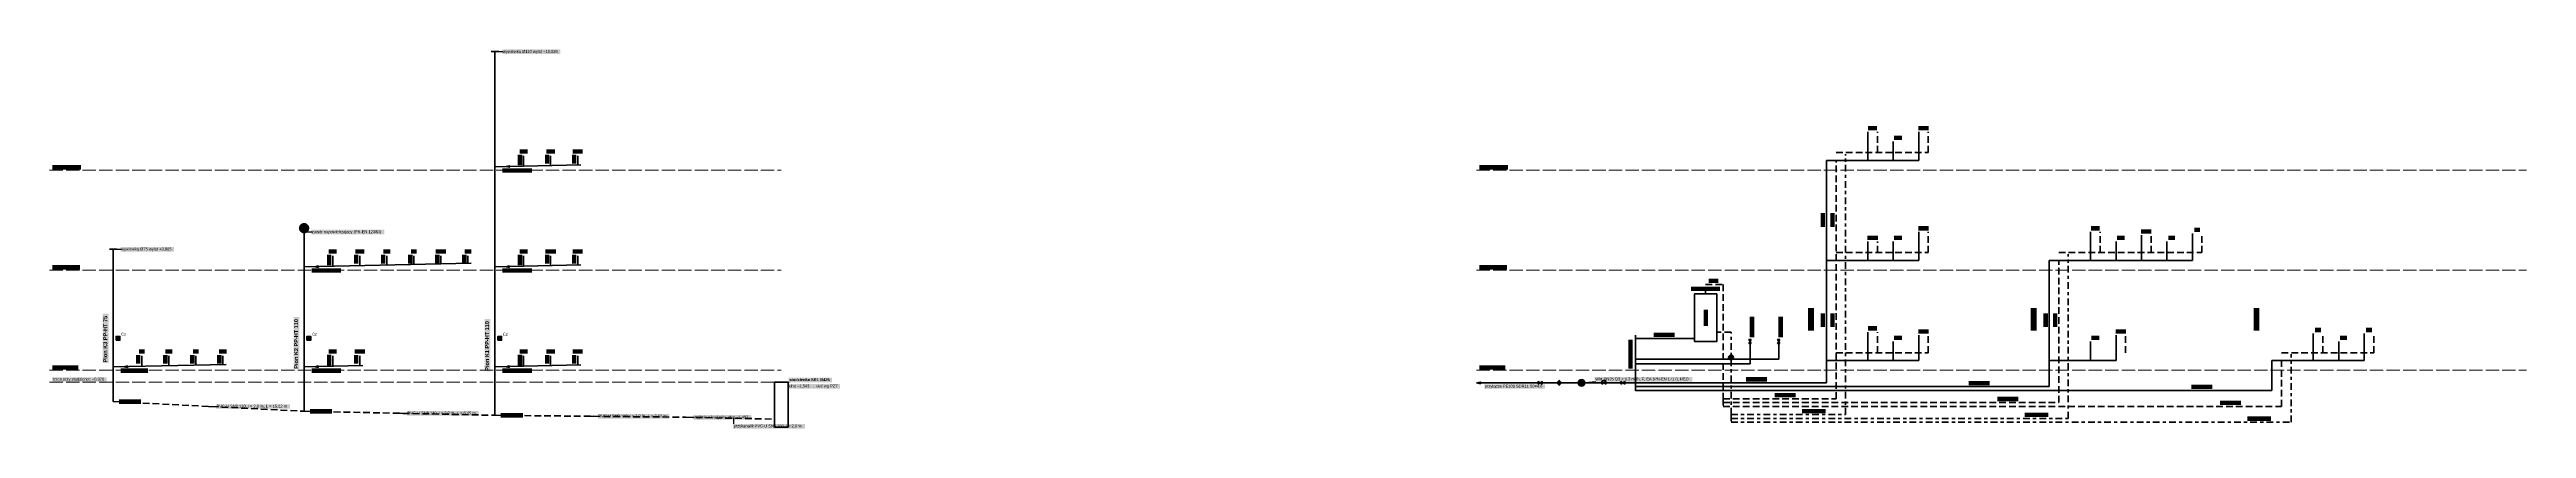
# Model space of a CAD drawing. Header units: metres. Extents: x 0 to 77.8, y -1.8 to 10.1.
import ezdxf

# ---------------------------------------------------------------- set-up
doc = ezdxf.new("R2010")
doc.units = ezdxf.units.M
for name, pattern in [('KRESKA_DLUGA', [9.45, 8.4, -1.05]), ('KRESKOWA', [5.25, 4.2, -1.05]), ('KRESKOWA_DROBNA', [3.15, 2.1, -1.05]), ('PUNKTOWA_KROTKA', [6.3, 4.2, -1.05, 0, -1.05])]:
    doc.linetypes.add(name, pattern=pattern)
doc.layers.add('A-MASKA', color=7, linetype='Continuous', lineweight=18)
doc.layers.add('S-OPISY', color=2, linetype='Continuous', lineweight=25)
for name, color, linetype, lineweight, true_color in [('I-PODKLAD', 8, 'Continuous', 18, 0x9a9a9a), ('S-CWU', 1, 'KRESKOWA', 35, 0xd00000), ('S-CYRK', 6, 'PUNKTOWA_KROTKA', 25, 0xb000b0), ('S-KANAL', 34, 'Continuous', 50, 0x7a4500), ('S-URZADZENIA', 2, 'Continuous', 35, 0x303030), ('S-WODA', 5, 'Continuous', 35, 0x0050c8)]:
    doc.layers.add(name, color=color, linetype=linetype, lineweight=lineweight, true_color=true_color)
doc.styles.add('PL_ARIAL', font='arial.ttf')
doc.styles.add('PL_ARIAL_B', font='arialbd.ttf')

msp = doc.modelspace()

# ---------------------------------------------------------------- hatches: boundary and pattern name
at = {"layer": 'A-MASKA', "true_color": 0xffffff}
for points in [[(14.232, 9.95), (16.05, 9.95), (16.05, 10.095), (14.232, 10.095)], [(57.158, 7.545), (57.44, 7.545), (57.44, 7.685), (57.158, 7.685)], [(57.975, 7.245), (58.223, 7.245), (58.223, 7.385), (57.975, 7.385)], [(58.739, 7.545), (59.059, 7.545), (59.059, 7.685), (58.739, 7.685)], [(0.085, 6.315), (0.991, 6.315), (0.991, 6.455), (0.085, 6.455)], [(14.235, 6.215), (15.161, 6.215), (15.161, 6.355), (14.235, 6.355)], [(14.858, 6.445), (14.858, 6.785), (14.718, 6.785), (14.718, 6.445)], [(14.776, 6.815), (15.024, 6.815), (15.024, 6.955), (14.776, 6.955)], [(15.708, 6.505), (15.708, 6.782), (15.568, 6.782), (15.568, 6.505)], [(15.609, 6.815), (15.891, 6.815), (15.891, 6.955), (15.609, 6.955)], [(16.558, 6.505), (16.558, 6.782), (16.418, 6.782), (16.418, 6.505)], [(16.44, 6.815), (16.76, 6.815), (16.76, 6.955), (16.44, 6.955)], [(44.934, 6.315), (45.84, 6.315), (45.84, 6.455), (44.934, 6.455)], [(55.807, 4.508), (55.807, 4.942), (55.667, 4.942), (55.667, 4.508)], [(56.107, 4.508), (56.107, 4.942), (55.967, 4.942), (55.967, 4.508)], [(8.232, 4.274), (10.521, 4.274), (10.521, 4.419), (8.232, 4.419)], [(57.134, 4.095), (57.464, 4.095), (57.464, 4.235), (57.134, 4.235)], [(57.975, 4.095), (58.223, 4.095), (58.223, 4.235), (57.975, 4.235)], [(58.739, 4.395), (59.059, 4.395), (59.059, 4.535), (58.739, 4.535)], [(64.158, 4.395), (64.44, 4.395), (64.44, 4.535), (64.158, 4.535)], [(64.975, 4.095), (65.223, 4.095), (65.223, 4.235), (64.975, 4.235)], [(65.739, 4.295), (66.059, 4.295), (66.059, 4.435), (65.739, 4.435)], [(66.593, 4.095), (66.805, 4.095), (66.805, 4.235), (66.593, 4.235)], [(67.408, 4.345), (67.59, 4.345), (67.59, 4.485), (67.408, 4.485)], [(0.085, 3.165), (0.955, 3.165), (0.955, 3.305), (0.085, 3.305)], [(2.232, 3.729), (3.914, 3.729), (3.914, 3.874), (2.232, 3.874)], [(8.235, 3.065), (9.161, 3.065), (9.161, 3.205), (8.235, 3.205)], [(8.858, 3.295), (8.858, 3.635), (8.718, 3.635), (8.718, 3.295)], [(8.776, 3.665), (9.024, 3.665), (9.024, 3.805), (8.776, 3.805)], [(9.708, 3.355), (9.708, 3.632), (9.568, 3.632), (9.568, 3.355)], [(9.609, 3.665), (9.891, 3.665), (9.891, 3.805), (9.609, 3.805)], [(10.558, 3.355), (10.558, 3.632), (10.418, 3.632), (10.418, 3.355)], [(10.494, 3.665), (10.706, 3.665), (10.706, 3.805), (10.494, 3.805)], [(11.408, 3.355), (11.408, 3.632), (11.268, 3.632), (11.268, 3.355)], [(11.359, 3.665), (11.541, 3.665), (11.541, 3.805), (11.359, 3.805)], [(12.258, 3.355), (12.258, 3.632), (12.118, 3.632), (12.118, 3.355)], [(12.14, 3.665), (12.46, 3.665), (12.46, 3.805), (12.14, 3.805)], [(13.108, 3.355), (13.108, 3.632), (12.968, 3.632), (12.968, 3.355)], [(13.044, 3.665), (13.256, 3.665), (13.256, 3.805), (13.044, 3.805)], [(14.235, 3.065), (15.161, 3.065), (15.161, 3.205), (14.235, 3.205)], [(14.858, 3.295), (14.858, 3.635), (14.718, 3.635), (14.718, 3.295)], [(14.776, 3.665), (15.024, 3.665), (15.024, 3.805), (14.776, 3.805)], [(15.708, 3.355), (15.708, 3.632), (15.568, 3.632), (15.568, 3.355)], [(15.585, 3.665), (15.915, 3.665), (15.915, 3.805), (15.585, 3.805)], [(16.558, 3.355), (16.558, 3.632), (16.418, 3.632), (16.418, 3.355)], [(16.44, 3.665), (16.76, 3.665), (16.76, 3.805), (16.44, 3.805)], [(44.934, 3.165), (45.804, 3.165), (45.804, 3.305), (44.934, 3.305)], [(51.59, 2.492), (52.507, 2.492), (52.507, 2.632), (51.59, 2.632)], [(52.15, 2.742), (52.448, 2.742), (52.448, 2.882), (52.15, 2.882)], [(1.854, 0.229), (1.854, 1.783), (1.672, 1.783), (1.672, 0.229)], [(7.854, 0.031), (7.854, 1.676), (7.672, 1.676), (7.672, 0.031)], [(13.854, -0.034), (13.854, 1.612), (13.672, 1.612), (13.672, -0.034)], [(52.129, 1.395), (52.129, 1.905), (51.989, 1.905), (51.989, 1.395)], [(53.577, 1.035), (53.577, 1.687), (53.437, 1.687), (53.437, 1.035)], [(54.477, 1.035), (54.477, 1.687), (54.337, 1.687), (54.337, 1.035)], [(55.453, 1.247), (55.453, 1.953), (55.27, 1.953), (55.27, 1.247)], [(55.807, 1.358), (55.807, 1.792), (55.667, 1.792), (55.667, 1.358)], [(56.107, 1.358), (56.107, 1.792), (55.967, 1.792), (55.967, 1.358)], [(62.453, 1.247), (62.453, 1.953), (62.27, 1.953), (62.27, 1.247)], [(62.807, 1.358), (62.807, 1.792), (62.667, 1.792), (62.667, 1.358)], [(63.107, 1.358), (63.107, 1.792), (62.967, 1.792), (62.967, 1.358)], [(69.453, 1.247), (69.453, 1.953), (69.27, 1.953), (69.27, 1.247)], [(49.757, 0.045), (49.757, 0.955), (49.617, 0.955), (49.617, 0.045)], [(50.419, 1.042), (51.078, 1.042), (51.078, 1.182), (50.419, 1.182)], [(57.158, 1.245), (57.44, 1.245), (57.44, 1.385), (57.158, 1.385)], [(57.975, 0.945), (58.223, 0.945), (58.223, 1.085), (57.975, 1.085)], [(58.739, 1.145), (59.059, 1.145), (59.059, 1.285), (58.739, 1.285)], [(64.175, 0.945), (64.423, 0.945), (64.423, 1.085), (64.175, 1.085)], [(64.939, 1.145), (65.259, 1.145), (65.259, 1.285), (64.939, 1.285)], [(71.208, 1.195), (71.39, 1.195), (71.39, 1.335), (71.208, 1.335)], [(71.99, 0.945), (72.208, 0.945), (72.208, 1.085), (71.99, 1.085)], [(72.808, 1.195), (72.99, 1.195), (72.99, 1.335), (72.808, 1.335)], [(0.085, 0.015), (0.907, 0.015), (0.907, 0.155), (0.085, 0.155)], [(2.235, -0.085), (3.098, -0.085), (3.098, 0.055), (2.235, 0.055)], [(2.858, 0.205), (2.858, 0.482), (2.718, 0.482), (2.718, 0.205)], [(2.809, 0.515), (2.991, 0.515), (2.991, 0.655), (2.809, 0.655)], [(3.708, 0.205), (3.708, 0.482), (3.568, 0.482), (3.568, 0.205)], [(3.641, 0.515), (3.859, 0.515), (3.859, 0.655), (3.641, 0.655)], [(4.558, 0.205), (4.558, 0.482), (4.418, 0.482), (4.418, 0.205)], [(4.509, 0.515), (4.691, 0.515), (4.691, 0.655), (4.509, 0.655)], [(5.408, 0.205), (5.408, 0.482), (5.268, 0.482), (5.268, 0.205)], [(5.33, 0.515), (5.57, 0.515), (5.57, 0.655), (5.33, 0.655)], [(8.235, -0.085), (9.161, -0.085), (9.161, 0.055), (8.235, 0.055)], [(8.858, 0.145), (8.858, 0.485), (8.718, 0.485), (8.718, 0.145)], [(8.776, 0.515), (9.024, 0.515), (9.024, 0.655), (8.776, 0.655)], [(9.708, 0.205), (9.708, 0.482), (9.568, 0.482), (9.568, 0.205)], [(9.59, 0.515), (9.91, 0.515), (9.91, 0.655), (9.59, 0.655)], [(14.235, -0.085), (15.161, -0.085), (15.161, 0.055), (14.235, 0.055)], [(14.858, 0.145), (14.858, 0.485), (14.718, 0.485), (14.718, 0.145)], [(14.776, 0.515), (15.024, 0.515), (15.024, 0.655), (14.776, 0.655)], [(15.708, 0.205), (15.708, 0.482), (15.568, 0.482), (15.568, 0.205)], [(15.609, 0.515), (15.891, 0.515), (15.891, 0.655), (15.609, 0.655)], [(16.558, 0.205), (16.558, 0.482), (16.418, 0.482), (16.418, 0.205)], [(16.44, 0.515), (16.76, 0.515), (16.76, 0.655), (16.44, 0.655)], [(44.934, 0.015), (45.756, 0.015), (45.756, 0.155), (44.934, 0.155)], [(0.085, -0.361), (1.798, -0.361), (1.798, -0.221), (0.085, -0.221)], [(23.233, -0.382), (24.591, -0.382), (24.591, -0.237), (23.233, -0.237)], [(23.233, -0.581), (24.849, -0.581), (24.849, -0.437), (23.233, -0.437)], [(45.099, -0.583), (46.999, -0.583), (46.999, -0.443), (45.099, -0.443)], [(48.566, -0.359), (51.629, -0.359), (51.629, -0.214), (48.566, -0.214)], [(53.319, -0.358), (53.978, -0.358), (53.978, -0.218), (53.319, -0.218)], [(54.219, -0.858), (54.878, -0.858), (54.878, -0.718), (54.219, -0.718)], [(60.319, -0.478), (60.978, -0.478), (60.978, -0.338), (60.319, -0.338)], [(67.319, -0.598), (67.978, -0.598), (67.978, -0.458), (67.319, -0.458)], [(2.183, -1.064), (2.876, -1.064), (2.876, -0.919), (2.183, -0.919)], [(5.232, -1.216), (7.558, -1.216), (7.558, -1.071), (5.232, -1.071)], [(8.182, -1.368), (8.876, -1.368), (8.876, -1.223), (8.182, -1.223)], [(11.232, -1.433), (13.485, -1.433), (13.485, -1.288), (11.232, -1.288)], [(14.182, -1.497), (14.876, -1.497), (14.876, -1.352), (14.182, -1.352)], [(17.233, -1.527), (19.485, -1.527), (19.485, -1.383), (17.233, -1.383)], [(20.233, -1.558), (22.053, -1.558), (22.053, -1.413), (20.233, -1.413)], [(55.079, -1.358), (55.818, -1.358), (55.818, -1.218), (55.079, -1.218)], [(61.219, -0.978), (61.878, -0.978), (61.878, -0.838), (61.219, -0.838)], [(62.079, -1.478), (62.818, -1.478), (62.818, -1.338), (62.079, -1.338)], [(68.219, -1.098), (68.878, -1.098), (68.878, -0.958), (68.219, -0.958)], [(69.079, -1.598), (69.818, -1.598), (69.818, -1.458), (69.079, -1.458)], [(21.483, -1.838), (23.746, -1.838), (23.746, -1.693), (21.483, -1.693)]]:
    msp.add_hatch(color=7, dxfattribs=at).paths.add_polyline_path(points)
at = {"layer": 'S-KANAL', "true_color": 0x000000}
for points in [[(14.35, 6.407), (14.447, 6.433), (14.447, 6.385)], [(8.35, 3.257), (8.447, 3.283), (8.447, 3.235)], [(14.35, 3.257), (14.447, 3.283), (14.447, 3.235)], [(2.09, 0.94), (2.21, 0.94), (2.21, 1.06)], [(8.09, 0.94), (8.21, 0.94), (8.21, 1.06)], [(14.09, 0.94), (14.21, 0.94), (14.21, 1.06)], [(2.35, 0.107), (2.447, 0.133), (2.447, 0.085)], [(8.35, 0.107), (8.447, 0.133), (8.447, 0.085)], [(14.35, 0.107), (14.447, 0.133), (14.447, 0.085)]]:
    msp.add_hatch(color=7, dxfattribs=at).paths.add_polyline_path(points)
at = {"layer": 'S-KANAL', "true_color": 0xffffff}
for points in [[(8.137, 4.47), (8.136, 4.488), (8.133, 4.506), (8.127, 4.523), (8.119, 4.539), (8.109, 4.554), (8.097, 4.567), (8.084, 4.579), (8.069, 4.589), (8.053, 4.597), (8.036, 4.603), (8.018, 4.606), (8, 4.607), (7.982, 4.606), (7.964, 4.603), (7.947, 4.597), (7.931, 4.589), (7.916, 4.579), (7.903, 4.567), (7.891, 4.554), (7.881, 4.539), (7.873, 4.523), (7.867, 4.506), (7.864, 4.488), (7.863, 4.47), (7.864, 4.452), (7.867, 4.434), (7.873, 4.417), (7.881, 4.401), (7.891, 4.386), (7.903, 4.373), (7.916, 4.361), (7.931, 4.351), (7.947, 4.343), (7.964, 4.337), (7.982, 4.334), (8, 4.333), (8.018, 4.334), (8.036, 4.337), (8.053, 4.343), (8.069, 4.351), (8.084, 4.361), (8.097, 4.373), (8.109, 4.386), (8.119, 4.401), (8.127, 4.417), (8.133, 4.434), (8.136, 4.452)], [(2.09, 0.94), (2.21, 0.94), (2.21, 1.06), (2.09, 1.06)], [(8.09, 0.94), (8.21, 0.94), (8.21, 1.06), (8.09, 1.06)], [(14.09, 0.94), (14.21, 0.94), (14.21, 1.06), (14.09, 1.06)]]:
    msp.add_hatch(color=7, dxfattribs=at).paths.add_polyline_path(points)
at = {"layer": 'S-OPISY', "true_color": 0x000000}
for points in [[(14.018, 10.026), (14.017, 10.031), (14.015, 10.035), (14.012, 10.038), (14.009, 10.041), (14.005, 10.043), (14, 10.044), (13.995, 10.043), (13.991, 10.041), (13.988, 10.038), (13.985, 10.035), (13.983, 10.031), (13.982, 10.026), (13.983, 10.021), (13.985, 10.017), (13.988, 10.014), (13.991, 10.011), (13.995, 10.009), (14, 10.009), (14.005, 10.009), (14.009, 10.011), (14.012, 10.014), (14.015, 10.017), (14.017, 10.021)], [(8.018, 4.35), (8.017, 4.355), (8.015, 4.359), (8.012, 4.362), (8.009, 4.365), (8.005, 4.367), (8, 4.367), (7.995, 4.367), (7.991, 4.365), (7.988, 4.362), (7.985, 4.359), (7.983, 4.355), (7.982, 4.35), (7.983, 4.345), (7.985, 4.341), (7.988, 4.338), (7.991, 4.335), (7.995, 4.333), (8, 4.332), (8.005, 4.333), (8.009, 4.335), (8.012, 4.338), (8.015, 4.341), (8.017, 4.345)], [(2.018, 3.805), (2.017, 3.81), (2.015, 3.814), (2.012, 3.817), (2.009, 3.82), (2.005, 3.822), (2, 3.823), (1.995, 3.822), (1.991, 3.82), (1.988, 3.817), (1.985, 3.814), (1.983, 3.81), (1.982, 3.805), (1.983, 3.8), (1.985, 3.796), (1.988, 3.793), (1.991, 3.79), (1.995, 3.788), (2, 3.788), (2.005, 3.788), (2.009, 3.79), (2.012, 3.793), (2.015, 3.796), (2.017, 3.8)], [(23.017, -0.376), (23.017, -0.371), (23.015, -0.367), (23.012, -0.364), (23.009, -0.361), (23.005, -0.359), (23, -0.359), (22.995, -0.359), (22.991, -0.361), (22.988, -0.364), (22.985, -0.367), (22.983, -0.371), (22.983, -0.376), (22.983, -0.381), (22.985, -0.385), (22.988, -0.388), (22.991, -0.391), (22.995, -0.393), (23, -0.394), (23.005, -0.393), (23.009, -0.391), (23.012, -0.388), (23.015, -0.385), (23.017, -0.381)], [(48.166, -0.4), (48.166, -0.395), (48.164, -0.391), (48.161, -0.388), (48.158, -0.385), (48.153, -0.383), (48.149, -0.383), (48.144, -0.383), (48.14, -0.385), (48.137, -0.388), (48.134, -0.391), (48.132, -0.395), (48.131, -0.4), (48.132, -0.405), (48.134, -0.409), (48.137, -0.412), (48.14, -0.415), (48.144, -0.417), (48.149, -0.418), (48.153, -0.417), (48.158, -0.415), (48.161, -0.412), (48.164, -0.409), (48.166, -0.405)], [(2.018, -0.988), (2.017, -0.984), (2.015, -0.98), (2.012, -0.976), (2.009, -0.973), (2.005, -0.971), (2, -0.971), (1.995, -0.971), (1.991, -0.973), (1.988, -0.976), (1.985, -0.98), (1.983, -0.984), (1.982, -0.988), (1.983, -0.993), (1.985, -0.997), (1.988, -1.001), (1.991, -1.003), (1.995, -1.005), (2, -1.006), (2.005, -1.005), (2.009, -1.003), (2.012, -1.001), (2.015, -0.997), (2.017, -0.993)], [(5.018, -1.141), (5.017, -1.136), (5.015, -1.132), (5.012, -1.128), (5.009, -1.125), (5.005, -1.124), (5, -1.123), (4.995, -1.124), (4.991, -1.125), (4.988, -1.128), (4.985, -1.132), (4.983, -1.136), (4.982, -1.141), (4.983, -1.145), (4.985, -1.149), (4.988, -1.153), (4.991, -1.156), (4.995, -1.157), (5, -1.158), (5.005, -1.157), (5.009, -1.156), (5.012, -1.153), (5.015, -1.149), (5.017, -1.145)], [(8.018, -1.293), (8.017, -1.288), (8.015, -1.284), (8.012, -1.28), (8.009, -1.278), (8.005, -1.276), (8, -1.275), (7.995, -1.276), (7.991, -1.278), (7.988, -1.28), (7.985, -1.284), (7.983, -1.288), (7.982, -1.293), (7.983, -1.297), (7.985, -1.301), (7.988, -1.305), (7.991, -1.308), (7.995, -1.31), (8, -1.31), (8.005, -1.31), (8.009, -1.308), (8.012, -1.305), (8.015, -1.301), (8.017, -1.297)], [(11.018, -1.357), (11.017, -1.353), (11.015, -1.348), (11.012, -1.345), (11.009, -1.342), (11.005, -1.34), (11, -1.34), (10.995, -1.34), (10.991, -1.342), (10.988, -1.345), (10.985, -1.348), (10.983, -1.353), (10.982, -1.357), (10.983, -1.362), (10.985, -1.366), (10.988, -1.37), (10.991, -1.372), (10.995, -1.374), (11, -1.375), (11.005, -1.374), (11.009, -1.372), (11.012, -1.37), (11.015, -1.366), (11.017, -1.362)], [(14.018, -1.422), (14.017, -1.417), (14.015, -1.413), (14.012, -1.409), (14.009, -1.407), (14.005, -1.405), (14, -1.404), (13.995, -1.405), (13.991, -1.407), (13.988, -1.409), (13.985, -1.413), (13.983, -1.417), (13.982, -1.422), (13.983, -1.426), (13.985, -1.43), (13.988, -1.434), (13.991, -1.437), (13.995, -1.439), (14, -1.439), (14.005, -1.439), (14.009, -1.437), (14.012, -1.434), (14.015, -1.43), (14.017, -1.426)], [(17.017, -1.452), (17.017, -1.447), (17.015, -1.443), (17.012, -1.44), (17.009, -1.437), (17.005, -1.435), (17, -1.434), (16.995, -1.435), (16.991, -1.437), (16.988, -1.44), (16.985, -1.443), (16.983, -1.447), (16.983, -1.452), (16.983, -1.456), (16.985, -1.461), (16.988, -1.464), (16.991, -1.467), (16.995, -1.469), (17, -1.469), (17.005, -1.469), (17.009, -1.467), (17.012, -1.464), (17.015, -1.461), (17.017, -1.456)], [(20.017, -1.482), (20.017, -1.478), (20.015, -1.473), (20.012, -1.47), (20.009, -1.467), (20.005, -1.465), (20, -1.465), (19.995, -1.465), (19.991, -1.467), (19.988, -1.47), (19.985, -1.473), (19.983, -1.478), (19.983, -1.482), (19.983, -1.487), (19.985, -1.491), (19.988, -1.495), (19.991, -1.497), (19.995, -1.499), (20, -1.5), (20.005, -1.499), (20.009, -1.497), (20.012, -1.495), (20.015, -1.491), (20.017, -1.487)], [(21.517, -1.513), (21.517, -1.508), (21.515, -1.504), (21.512, -1.5), (21.509, -1.497), (21.505, -1.496), (21.5, -1.495), (21.495, -1.496), (21.491, -1.497), (21.488, -1.5), (21.485, -1.504), (21.483, -1.508), (21.483, -1.513), (21.483, -1.517), (21.485, -1.521), (21.488, -1.525), (21.491, -1.528), (21.495, -1.53), (21.5, -1.53), (21.505, -1.53), (21.509, -1.528), (21.512, -1.525), (21.515, -1.521), (21.517, -1.517)]]:
    msp.add_hatch(color=7, dxfattribs=at).paths.add_polyline_path(points)
at = {"layer": 'S-URZADZENIA', "true_color": 0xffffff}
for points in [[(52.924, 0.4), (52.923, 0.413), (52.919, 0.426), (52.914, 0.438), (52.906, 0.448), (52.897, 0.457), (52.886, 0.465), (52.875, 0.47), (52.862, 0.474), (52.849, 0.475), (52.836, 0.474), (52.823, 0.47), (52.811, 0.465), (52.801, 0.457), (52.791, 0.448), (52.784, 0.438), (52.778, 0.426), (52.775, 0.413), (52.774, 0.4), (52.775, 0.387), (52.778, 0.374), (52.784, 0.362), (52.791, 0.352), (52.801, 0.343), (52.811, 0.335), (52.823, 0.33), (52.836, 0.326), (52.849, 0.325), (52.862, 0.326), (52.875, 0.33), (52.886, 0.335), (52.897, 0.343), (52.906, 0.352), (52.914, 0.362), (52.919, 0.374), (52.923, 0.387)], [(47.374, -0.4), (47.449, -0.325), (47.524, -0.4), (47.449, -0.475)], [(48.249, -0.4), (48.247, -0.383), (48.243, -0.366), (48.236, -0.35), (48.226, -0.336), (48.213, -0.323), (48.199, -0.313), (48.183, -0.306), (48.166, -0.302), (48.149, -0.3), (48.132, -0.302), (48.115, -0.306), (48.099, -0.313), (48.085, -0.323), (48.072, -0.336), (48.062, -0.35), (48.055, -0.366), (48.05, -0.383), (48.049, -0.4), (48.05, -0.417), (48.055, -0.434), (48.062, -0.45), (48.072, -0.464), (48.085, -0.477), (48.099, -0.487), (48.115, -0.494), (48.132, -0.498), (48.149, -0.5), (48.166, -0.498), (48.183, -0.494), (48.199, -0.487), (48.213, -0.477), (48.226, -0.464), (48.236, -0.45), (48.243, -0.434), (48.247, -0.417)]]:
    msp.add_hatch(color=7, dxfattribs=at).paths.add_polyline_path(points)
at = {"layer": 'S-URZADZENIA', "true_color": 0x000000}
for points in [[(48.914, -0.322), (48.846, -0.339), (48.846, -0.305)], [(48.914, -0.439), (48.914, -0.361), (48.849, -0.4)]]:
    msp.add_hatch(color=7, dxfattribs=at).paths.add_polyline_path(points)
at = {"layer": 'S-WODA', "true_color": 0x000000}
msp.add_hatch(color=7, dxfattribs=at).paths.add_polyline_path([(44.849, -0.4), (44.971, -0.374), (44.971, -0.426)])

# ---------------------------------------------------------------- linework, layer by layer
at = {"layer": 'I-PODKLAD', "linetype": 'KRESKA_DLUGA', "lineweight": 18, "ltscale": 0.05, "flags": 128}
for points in [[(0, 6.3), (23, 6.3)], [(44.849, 6.3), (77.849, 6.3)], [(0, 3.15), (23, 3.15)], [(44.849, 3.15), (77.849, 3.15)], [(0, 0), (23, 0)], [(44.849, 0), (77.849, 0)], [(0, -0.376), (23, -0.376)]]:
    msp.add_lwpolyline(points, dxfattribs=at)
at = {"layer": 'S-CWU', "linetype": 'KRESKOWA', "lineweight": 35, "ltscale": 0.05, "flags": 128}
for points in [[(57.449, 6.85), (57.449, 7.5)], [(59.049, 6.85), (59.049, 7.5)], [(57.449, 3.7), (57.449, 4.05)], [(59.049, 3.7), (59.049, 4.35)], [(64.449, 3.7), (64.449, 4.35)], [(66.049, 3.7), (66.049, 4.25)], [(67.649, 3.7), (67.649, 4.3)], [(57.449, 0.55), (57.449, 1.2)], [(59.049, 0.55), (59.049, 1.1)], [(65.249, 0.55), (65.249, 1.1)], [(71.449, 0.55), (71.449, 1.15)], [(73.049, 0.55), (73.049, 1.15)]]:
    msp.add_lwpolyline(points, dxfattribs=at)
at = {"layer": 'S-CWU', "linetype": 'KRESKOWA', "lineweight": 50, "ltscale": 0.05, "flags": 128}
for points in [[(56.149, 6.85), (59.049, 6.85)], [(56.149, -0.9), (56.149, 6.6)], [(56.149, 3.7), (59.049, 3.7)], [(63.149, 3.7), (67.649, 3.7)], [(63.149, -1.02), (63.149, 3.45)], [(52.049, 2.4), (52.049, 2.7)], [(52.049, 2.7), (52.599, 2.7)], [(52.599, 2.7), (52.599, -0.9)], [(56.149, 0.55), (59.049, 0.55)], [(70.149, 0.55), (73.049, 0.55)], [(70.149, -1.14), (70.149, 0.3)], [(52.599, -0.9), (56.149, -0.9)], [(52.599, -0.9), (52.599, -1.02)], [(52.599, -0.9), (52.599, -1.14)], [(52.599, -1.02), (63.149, -1.02)], [(52.599, -1.14), (70.149, -1.14)]]:
    msp.add_lwpolyline(points, dxfattribs=at)
at = {"layer": 'S-CYRK', "linetype": 'PUNKTOWA_KROTKA', "lineweight": 50, "ltscale": 0.05, "flags": 128}
for points in [[(56.449, -1.4), (56.449, 6.8)], [(63.449, -1.52), (63.449, 3.65)], [(70.449, -1.64), (70.449, 0.5)], [(52.849, -1.4), (56.449, -1.4)], [(52.849, -1.4), (52.849, -1.52)], [(52.849, -1.4), (52.849, -1.64)], [(52.849, -1.52), (63.449, -1.52)], [(52.849, -1.64), (70.449, -1.64)]]:
    msp.add_lwpolyline(points, dxfattribs=at)
at = {"layer": 'S-CYRK', "linetype": 'PUNKTOWA_KROTKA', "lineweight": 35, "ltscale": 0.05, "flags": 128}
for points in [[(52.849, 1.2), (52.399, 1.2)], [(52.849, -1.4), (52.849, 1.2)]]:
    msp.add_lwpolyline(points, dxfattribs=at)
at = {"layer": 'S-KANAL', "linetype": 'Continuous', "lineweight": 70, "ltscale": 0.05, "flags": 128}
for points in [[(13.88, 10.026), (14.12, 10.026)], [(14, -1.422), (14, 10.026)], [(14, 6.4), (16.7, 6.463)], [(8, -1.293), (8, 4.35)], [(1.88, 3.805), (2.12, 3.805)], [(2, -0.988), (2, 3.805)], [(8, 3.25), (13.25, 3.364)], [(14, 3.25), (16.7, 3.313)], [(2, 0.1), (5.55, 0.18)], [(8, 0.1), (9.85, 0.146)], [(14, 0.1), (16.7, 0.163)]]:
    msp.add_lwpolyline(points, dxfattribs=at)
at = {"layer": 'S-KANAL', "lineweight": 35, "ltscale": 0.05}
for points in [[(14.35, 6.407), (14.447, 6.433), (14.447, 6.385)], [(8.137, 4.47), (8.136, 4.488), (8.133, 4.506), (8.127, 4.523), (8.119, 4.539), (8.109, 4.554), (8.097, 4.567), (8.084, 4.579), (8.069, 4.589), (8.053, 4.597), (8.036, 4.603), (8.018, 4.606), (8, 4.607), (7.982, 4.606), (7.964, 4.603), (7.947, 4.597), (7.931, 4.589), (7.916, 4.579), (7.903, 4.567), (7.891, 4.554), (7.881, 4.539), (7.873, 4.523), (7.867, 4.506), (7.864, 4.488), (7.863, 4.47), (7.864, 4.452), (7.867, 4.434), (7.873, 4.417), (7.881, 4.401), (7.891, 4.386), (7.903, 4.373), (7.916, 4.361), (7.931, 4.351), (7.947, 4.343), (7.964, 4.337), (7.982, 4.334), (8, 4.333), (8.018, 4.334), (8.036, 4.337), (8.053, 4.343), (8.069, 4.351), (8.084, 4.361), (8.097, 4.373), (8.109, 4.386), (8.119, 4.401), (8.127, 4.417), (8.133, 4.434), (8.136, 4.452)], [(8.35, 3.257), (8.447, 3.283), (8.447, 3.235)], [(14.35, 3.257), (14.447, 3.283), (14.447, 3.235)], [(2.09, 0.94), (2.21, 0.94), (2.21, 1.06), (2.09, 1.06)], [(8.09, 0.94), (8.21, 0.94), (8.21, 1.06), (8.09, 1.06)], [(14.09, 0.94), (14.21, 0.94), (14.21, 1.06), (14.09, 1.06)], [(2.35, 0.107), (2.447, 0.133), (2.447, 0.085)], [(8.35, 0.107), (8.447, 0.133), (8.447, 0.085)], [(14.35, 0.107), (14.447, 0.133), (14.447, 0.085)]]:
    msp.add_lwpolyline(points, close=True, dxfattribs=at)
at = {"layer": 'S-KANAL', "linetype": 'Continuous', "lineweight": 50, "ltscale": 0.05, "flags": 128}
for points in [[(14.9, 6.418), (14.9, 6.75)], [(15.75, 6.435), (15.75, 6.75)], [(16.6, 6.452), (16.6, 6.75)], [(8.9, 3.268), (8.9, 3.6)], [(9.75, 3.285), (9.75, 3.6)], [(10.6, 3.302), (10.6, 3.6)], [(11.45, 3.319), (11.45, 3.6)], [(12.3, 3.336), (12.3, 3.6)], [(13.15, 3.353), (13.15, 3.6)], [(14.9, 3.268), (14.9, 3.6)], [(15.75, 3.285), (15.75, 3.6)], [(16.6, 3.302), (16.6, 3.6)], [(2.9, 0.118), (2.9, 0.45)], [(3.75, 0.135), (3.75, 0.45)], [(4.6, 0.152), (4.6, 0.45)], [(5.45, 0.169), (5.45, 0.45)], [(8.9, 0.118), (8.9, 0.45)], [(9.75, 0.135), (9.75, 0.45)], [(14.9, 0.118), (14.9, 0.45)], [(15.75, 0.135), (15.75, 0.45)], [(16.6, 0.152), (16.6, 0.45)]]:
    msp.add_lwpolyline(points, dxfattribs=at)
msp.add_lwpolyline([(22.79, -1.793), (23.21, -1.793), (23.21, -0.376), (22.79, -0.376)], close=True, dxfattribs=at)
at = {"layer": 'S-KANAL', "linetype": 'KRESKOWA', "lineweight": 70, "ltscale": 0.05, "flags": 128}
for points in [[(2, -0.988), (8, -1.293)], [(8, -1.293), (14, -1.422)], [(14, -1.422), (20, -1.482)], [(20, -1.482), (22.79, -1.543)]]:
    msp.add_lwpolyline(points, dxfattribs=at)
at = {"layer": 'S-OPISY', "lineweight": 25, "ltscale": 0.05}
for points in [[(14, 10.026), (14.25, 10.026)], [(8, 4.35), (8.25, 4.35)], [(2, 3.805), (2.25, 3.805)], [(23, -0.376), (23.25, -0.376)], [(48.149, -0.4), (48.584, -0.353)], [(2, -0.988), (2.2, -0.988)], [(5, -1.141), (5.25, -1.141)], [(8, -1.293), (8.2, -1.293)], [(11, -1.357), (11.25, -1.357)], [(14, -1.422), (14.2, -1.422)], [(17, -1.452), (17.25, -1.452)], [(20, -1.482), (20.25, -1.482)], [(21.5, -1.513), (21.5, -1.693)]]:
    msp.add_lwpolyline(points, dxfattribs=at)
at = {"layer": 'S-URZADZENIA', "linetype": 'Continuous', "lineweight": 50, "ltscale": 0.05, "flags": 128}
msp.add_lwpolyline([(51.699, 0.9), (52.399, 0.9), (52.399, 2.4), (51.699, 2.4)], close=True, dxfattribs=at)
at = {"layer": 'S-URZADZENIA', "linetype": 'Continuous', "lineweight": 70, "ltscale": 0.05, "flags": 128}
msp.add_lwpolyline([(49.849, -0.65), (49.849, 1.1)], dxfattribs=at)
at = {"layer": 'S-URZADZENIA', "lineweight": 50, "ltscale": 0.05}
for points in [[(53.485, 0.96), (53.413, 0.96), (53.449, 0.9)], [(53.485, 0.84), (53.413, 0.84), (53.449, 0.9)], [(54.385, 0.96), (54.313, 0.96), (54.349, 0.9)], [(54.385, 0.84), (54.313, 0.84), (54.349, 0.9)], [(52.789, 0.359), (52.909, 0.359), (52.849, 0.475)], [(46.784, -0.439), (46.784, -0.361), (46.849, -0.4)], [(46.914, -0.439), (46.914, -0.361), (46.849, -0.4)], [(47.374, -0.4), (47.449, -0.325), (47.524, -0.4), (47.449, -0.475)], [(48.784, -0.439), (48.784, -0.361), (48.849, -0.4)], [(48.914, -0.439), (48.914, -0.361), (48.849, -0.4)], [(49.384, -0.439), (49.384, -0.361), (49.449, -0.4)], [(49.514, -0.439), (49.514, -0.361), (49.449, -0.4)]]:
    msp.add_lwpolyline(points, close=True, dxfattribs=at)
at = {"layer": 'S-URZADZENIA', "linetype": 'KRESKOWA_DROBNA', "lineweight": 25, "ltscale": 0.02, "flags": 128}
msp.add_lwpolyline([(47.449, -0.325), (47.449, -0.475)], dxfattribs=at)
at = {"layer": 'S-URZADZENIA', "lineweight": 25, "ltscale": 0.05}
msp.add_lwpolyline([(48.784, -0.322), (48.914, -0.322)], dxfattribs=at)
msp.add_lwpolyline([(48.914, -0.322), (48.846, -0.339), (48.846, -0.305)], close=True, dxfattribs=at)
at = {"layer": 'S-URZADZENIA', "lineweight": 50, "ltscale": 0.05}
for centre, radius in [((52.849, 0.4), 0.075), ((48.149, -0.4), 0.1)]:
    msp.add_circle(centre, radius, dxfattribs=at)
at = {"layer": 'S-WODA', "lineweight": 35, "ltscale": 0.05}
for points in [[(57.149, 6.6), (57.149, 7.5)], [(57.949, 6.6), (57.949, 7.2)], [(58.749, 6.6), (58.749, 7.5)], [(57.149, 3.45), (57.149, 4.05)], [(57.949, 3.45), (57.949, 4.05)], [(58.749, 3.45), (58.749, 4.35)], [(64.149, 3.45), (64.149, 4.35)], [(64.949, 3.45), (64.949, 4.05)], [(65.749, 3.45), (65.749, 4.25)], [(66.549, 3.45), (66.549, 4.05)], [(67.349, 3.45), (67.349, 4.3)], [(53.449, 0.2), (53.449, 0.9)], [(54.349, 0.35), (54.349, 0.9)], [(57.149, 0.3), (57.149, 1.2)], [(57.949, 0.3), (57.949, 0.9)], [(58.749, 0.3), (58.749, 1.1)], [(64.149, 0.3), (64.149, 0.9)], [(64.949, 0.3), (64.949, 1.1)], [(71.149, 0.3), (71.149, 1.15)], [(71.949, 0.3), (71.949, 0.9)], [(72.749, 0.3), (72.749, 1.15)], [(49.849, 0.35), (54.349, 0.35)], [(49.849, 0.2), (53.449, 0.2)]]:
    msp.add_lwpolyline(points, dxfattribs=at)
at = {"layer": 'S-WODA', "lineweight": 50, "ltscale": 0.05}
for points in [[(55.849, -0.4), (55.849, 6.6)], [(55.849, 6.6), (58.749, 6.6)], [(55.849, 3.45), (58.749, 3.45)], [(62.849, -0.52), (62.849, 3.45)], [(62.849, 3.45), (67.349, 3.45)], [(49.849, 1), (51.699, 1)], [(55.849, 0.3), (58.749, 0.3)], [(62.849, 0.3), (64.949, 0.3)], [(69.849, -0.64), (69.849, 0.3)], [(69.849, 0.3), (72.749, 0.3)]]:
    msp.add_lwpolyline(points, dxfattribs=at)
at = {"layer": 'S-WODA', "lineweight": 35, "ltscale": 0.05}
msp.add_lwpolyline([(44.849, -0.4), (44.971, -0.374), (44.971, -0.426)], close=True, dxfattribs=at)
at = {"layer": 'S-WODA', "lineweight": 70, "ltscale": 0.05}
for points in [[(44.849, -0.4), (49.849, -0.4)], [(49.849, -0.4), (55.849, -0.4)], [(49.849, -0.4), (49.849, -0.52)], [(49.849, -0.4), (49.849, -0.64)], [(49.849, -0.52), (62.849, -0.52)], [(49.849, -0.64), (69.849, -0.64)]]:
    msp.add_lwpolyline(points, dxfattribs=at)

# ---------------------------------------------------------------- texts
at = {"layer": 'S-KANAL', "style": 'PL_ARIAL'}
for s, p in [('ZN', (7.913, 4.425)), ('Cz', (2.25, 1.087)), ('Cz', (8.25, 1.087)), ('Cz', (14.25, 1.087))]:
    msp.add_text(s, height=0.09, dxfattribs=at).set_placement(p)
at = {"layer": 'S-OPISY'}
for s, style, p in [('wywiewka Ø110 wylot +10,026', 'PL_ARIAL', (14.25, 9.988)), ('NAT', 'PL_ARIAL', (57.173, 7.58)), ('WC', 'PL_ARIAL', (57.99, 7.28)), ('UMY', 'PL_ARIAL', (58.754, 7.58)), ('II piętro +6,300', 'PL_ARIAL', (0.1, 6.35)), ('Ø110, i = 2,0 %', 'PL_ARIAL', (14.25, 6.25)), ('WC', 'PL_ARIAL', (14.791, 6.85)), ('NAT', 'PL_ARIAL', (15.624, 6.85)), ('UMY', 'PL_ARIAL', (16.455, 6.85)), ('II piętro +6,300', 'PL_ARIAL', (44.949, 6.35)), ('zawór napowietrzający (PN-EN 12380)', 'PL_ARIAL', (8.25, 4.312)), ('WAN', 'PL_ARIAL', (57.149, 4.13)), ('WC', 'PL_ARIAL', (57.99, 4.13)), ('UMY', 'PL_ARIAL', (58.754, 4.43)), ('NAT', 'PL_ARIAL', (64.173, 4.43)), ('WC', 'PL_ARIAL', (64.99, 4.13)), ('UMY', 'PL_ARIAL', (65.754, 4.33)), ('PR', 'PL_ARIAL', (66.608, 4.13)), ('ZL', 'PL_ARIAL', (67.423, 4.38)), ('I piętro +3,150', 'PL_ARIAL', (0.1, 3.2)), ('wywiewka Ø75 wylot +3,805', 'PL_ARIAL', (2.25, 3.767)), ('Ø110, i = 2,0 %', 'PL_ARIAL', (8.25, 3.1)), ('WC', 'PL_ARIAL', (8.791, 3.7)), ('NAT', 'PL_ARIAL', (9.624, 3.7)), ('PR', 'PL_ARIAL', (10.509, 3.7)), ('ZL', 'PL_ARIAL', (11.374, 3.7)), ('UMY', 'PL_ARIAL', (12.155, 3.7)), ('SU', 'PL_ARIAL', (13.059, 3.7)), ('Ø110, i = 2,0 %', 'PL_ARIAL', (14.25, 3.1)), ('WC', 'PL_ARIAL', (14.791, 3.7)), ('WAN', 'PL_ARIAL', (15.6, 3.7)), ('UMY', 'PL_ARIAL', (16.455, 3.7)), ('I piętro +3,150', 'PL_ARIAL', (44.949, 3.2)), ('zasobnik c.w.u.', 'PL_ARIAL', (51.605, 2.527)), ('TZM', 'PL_ARIAL', (52.165, 2.777)), ('Wz 40×3,5', 'PL_ARIAL', (50.434, 1.077)), ('NAT', 'PL_ARIAL', (57.173, 1.28)), ('WC', 'PL_ARIAL', (57.99, 0.98)), ('UMY', 'PL_ARIAL', (58.754, 1.18)), ('WC', 'PL_ARIAL', (64.19, 0.98)), ('UMY', 'PL_ARIAL', (64.954, 1.18)), ('ZL', 'PL_ARIAL', (71.223, 1.23)), ('ZM', 'PL_ARIAL', (72.005, 0.98)), ('ZL', 'PL_ARIAL', (72.823, 1.23)), ('Parter ±0,000', 'PL_ARIAL', (0.1, 0.05)), ('Ø75, i = 2,0 %', 'PL_ARIAL', (2.25, -0.05)), ('ZL', 'PL_ARIAL', (2.824, 0.55)), ('ZM', 'PL_ARIAL', (3.656, 0.55)), ('ZL', 'PL_ARIAL', (4.524, 0.55)), ('WP', 'PL_ARIAL', (5.345, 0.55)), ('Ø110, i = 2,0 %', 'PL_ARIAL', (8.25, -0.05)), ('WC', 'PL_ARIAL', (8.791, 0.55)), ('UMY', 'PL_ARIAL', (9.605, 0.55)), ('Ø110, i = 2,0 %', 'PL_ARIAL', (14.25, -0.05)), ('WC', 'PL_ARIAL', (14.791, 0.55)), ('NAT', 'PL_ARIAL', (15.624, 0.55)), ('UMY', 'PL_ARIAL', (16.455, 0.55)), ('Parter ±0,000', 'PL_ARIAL', (44.949, 0.05)), ('teren przy studzience −0,376', 'PL_ARIAL', (0.1, -0.326)), ('studzienka SR1 Ø425', 'PL_ARIAL_B', (23.25, -0.345)), ('dno −1,543 → sieć wg PZT', 'PL_ARIAL', (23.25, -0.544)), ('przyłącze PE100 SDR11 50×4,6', 'PL_ARIAL', (45.114, -0.548)), ('WM DN25 Q3 = 6,3 m³/h, F, EA (PN-EN 1717), RED', 'PL_ARIAL', (48.584, -0.322)), ('Wz 40×3,5', 'PL_ARIAL', (53.334, -0.323)), ('Wc 32×3,0', 'PL_ARIAL', (54.234, -0.823)), ('Wz 32×3,0', 'PL_ARIAL', (60.334, -0.443)), ('Wz 25×2,5', 'PL_ARIAL', (67.334, -0.563)), ('dno −0,988', 'PL_ARIAL', (2.2, -1.027)), ('PVC-U SN8 110, i = 2,0 %, L = 15,22 m', 'PL_ARIAL', (5.25, -1.179)), ('dno −1,293', 'PL_ARIAL', (8.2, -1.331)), ('PVC-U SN8 110, i = 2,0 %, L = 6,45 m', 'PL_ARIAL', (11.25, -1.395)), ('dno −1,422', 'PL_ARIAL', (14.2, -1.46)), ('PVC-U SN8 110, i = 2,0 %, L = 3,02 m', 'PL_ARIAL', (17.25, -1.49)), ('wyjście z budynku, dno −1,482', 'PL_ARIAL', (20.25, -1.52)), ('Cyrk 16×2,0', 'PL_ARIAL', (55.094, -1.323)), ('Wc 25×2,5', 'PL_ARIAL', (61.234, -0.943)), ('Cyrk 16×2,0', 'PL_ARIAL', (62.094, -1.443)), ('Wc 20×2,0', 'PL_ARIAL', (68.234, -1.063)), ('Cyrk 16×2,0', 'PL_ARIAL', (69.094, -1.563)), ('przykanalik PVC-U SN8 160, i = 2,0 %', 'PL_ARIAL', (21.5, -1.801))]:
    msp.add_text(s, height=0.09, dxfattribs=dict(at, style=style)).set_placement(p)
for s, height, style, p in [('Ø110', 0.09, 'PL_ARIAL', (14.823, 6.46)), ('Ø50', 0.09, 'PL_ARIAL', (15.673, 6.52)), ('Ø40', 0.09, 'PL_ARIAL', (16.523, 6.52)), ('20×2,0', 0.09, 'PL_ARIAL', (55.772, 4.523)), ('20×2,0', 0.09, 'PL_ARIAL', (56.072, 4.523)), ('Ø110', 0.09, 'PL_ARIAL', (8.823, 3.31)), ('Ø50', 0.09, 'PL_ARIAL', (9.673, 3.37)), ('Ø50', 0.09, 'PL_ARIAL', (10.523, 3.37)), ('Ø50', 0.09, 'PL_ARIAL', (11.373, 3.37)), ('Ø40', 0.09, 'PL_ARIAL', (12.223, 3.37)), ('Ø40', 0.09, 'PL_ARIAL', (13.073, 3.37)), ('Ø110', 0.09, 'PL_ARIAL', (14.823, 3.31)), ('Ø50', 0.09, 'PL_ARIAL', (15.673, 3.37)), ('Ø40', 0.09, 'PL_ARIAL', (16.523, 3.37)), ('Pion K3 PP-HT 75', 0.125, 'PL_ARIAL_B', (1.812, 0.244)), ('Pion K2 PP-HT 110', 0.125, 'PL_ARIAL_B', (7.812, 0.046)), ('400 dm³', 0.09, 'PL_ARIAL', (52.094, 1.41)), ('ZO 20×2,0', 0.09, 'PL_ARIAL', (53.542, 1.05)), ('ZO 20×2,0', 0.09, 'PL_ARIAL', (54.442, 1.05)), ('Pion K1', 0.125, 'PL_ARIAL_B', (55.41, 1.262)), ('25×2,5', 0.09, 'PL_ARIAL', (55.772, 1.373)), ('25×2,5', 0.09, 'PL_ARIAL', (56.072, 1.373)), ('Pion K2', 0.125, 'PL_ARIAL_B', (62.41, 1.262)), ('25×2,5', 0.09, 'PL_ARIAL', (62.772, 1.373)), ('20×2,0', 0.09, 'PL_ARIAL', (63.072, 1.373)), ('Pion K3', 0.125, 'PL_ARIAL_B', (69.41, 1.262)), ('Pion K1 PP-HT 110', 0.125, 'PL_ARIAL_B', (13.812, -0.019)), ('rozdzielacz Wz', 0.09, 'PL_ARIAL', (49.722, 0.06)), ('Ø50', 0.09, 'PL_ARIAL', (2.823, 0.22)), ('Ø50', 0.09, 'PL_ARIAL', (3.673, 0.22)), ('Ø50', 0.09, 'PL_ARIAL', (4.523, 0.22)), ('Ø50', 0.09, 'PL_ARIAL', (5.373, 0.22)), ('Ø110', 0.09, 'PL_ARIAL', (8.823, 0.16)), ('Ø40', 0.09, 'PL_ARIAL', (9.673, 0.22)), ('Ø110', 0.09, 'PL_ARIAL', (14.823, 0.16)), ('Ø50', 0.09, 'PL_ARIAL', (15.673, 0.22)), ('Ø40', 0.09, 'PL_ARIAL', (16.523, 0.22))]:
    msp.add_text(s, height=height, rotation=90, dxfattribs=dict(at, style=style)).set_placement(p)
at = {"layer": 'S-URZADZENIA', "style": 'PL_ARIAL'}
msp.add_text('WM', height=0.09, dxfattribs=at).set_placement((48.033, -0.445))

doc.saveas('drawing.dxf')
